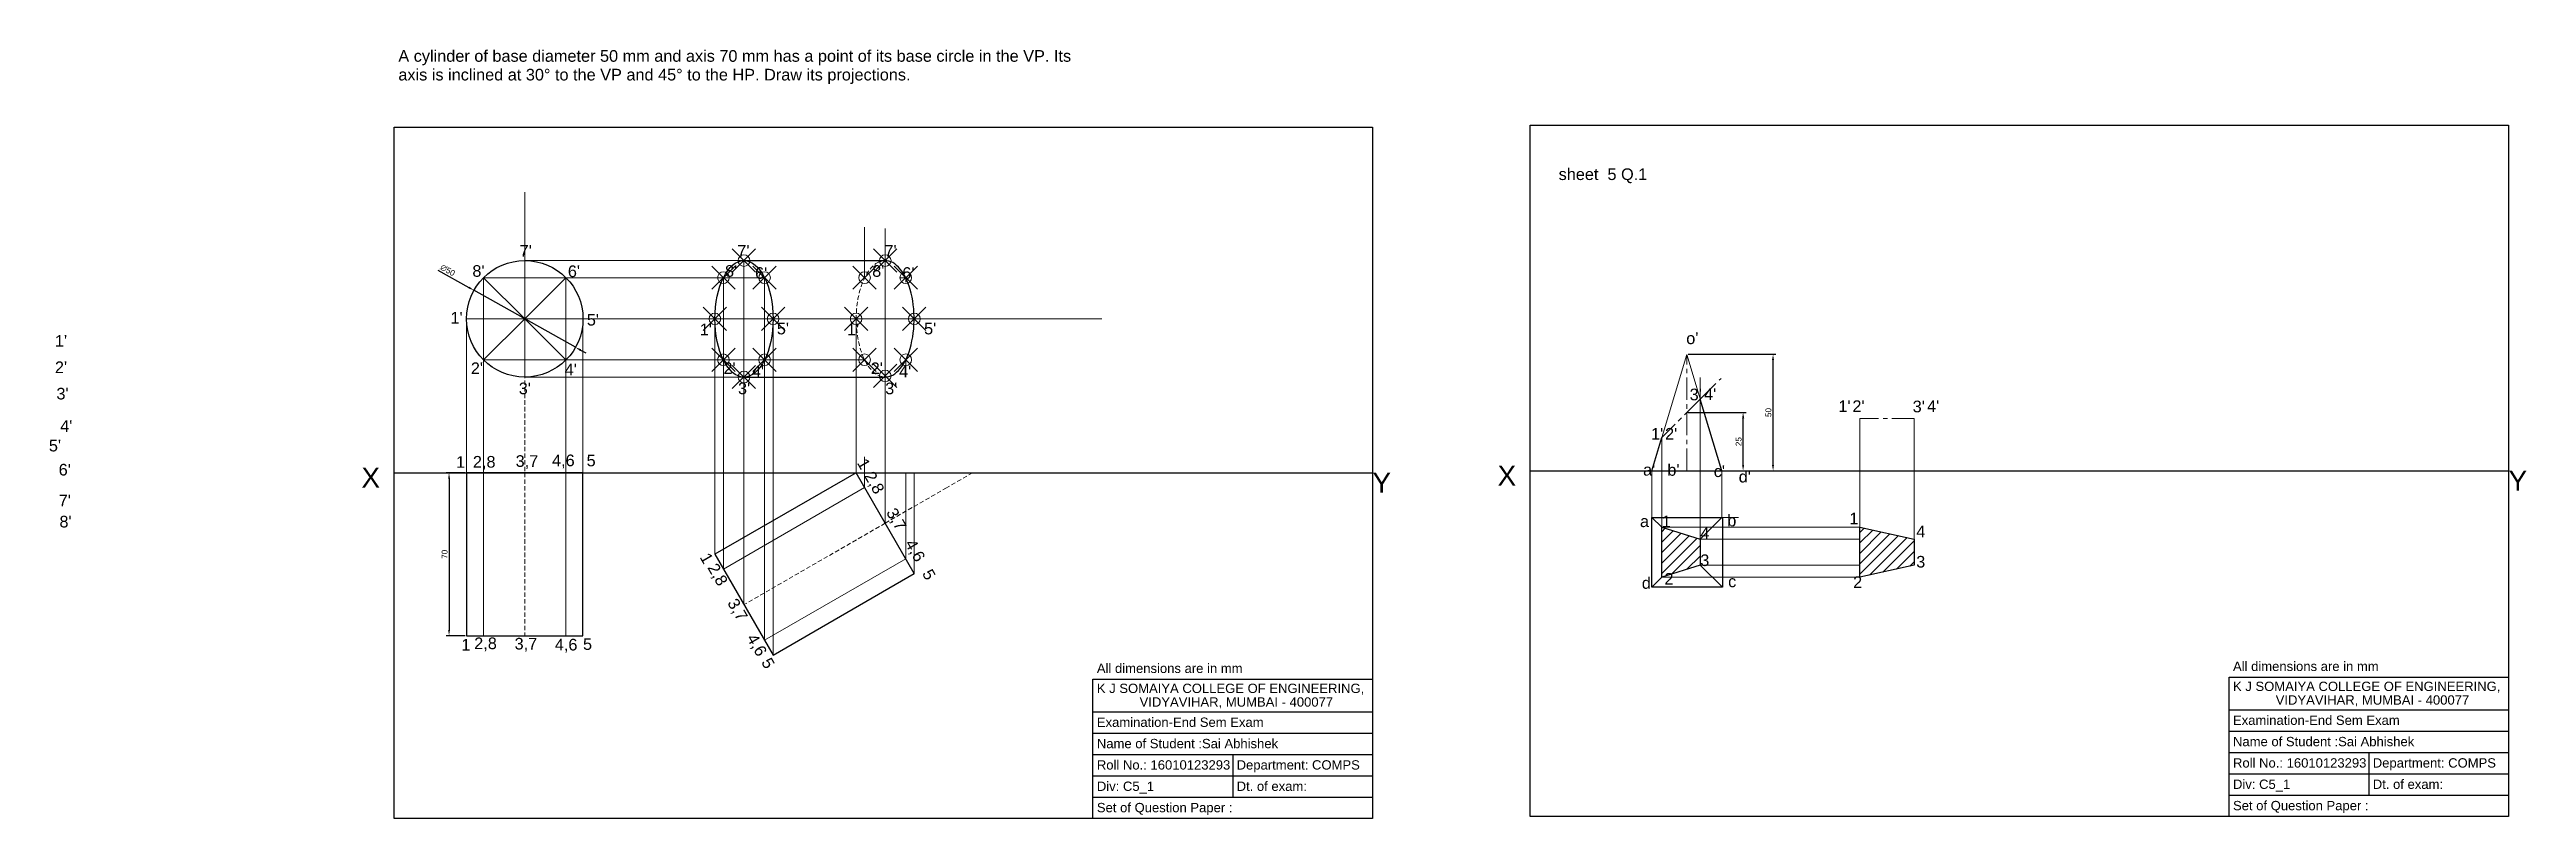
# Model space of a CAD drawing. Header units: millimetres. Extents: x 1962 to 3737, y 1849 to 2201.
# Drawn here: x 1962 to 3026, y 1871 to 2201 of the extents above; entities that cross this region are included whole.
import ezdxf

# ---------------------------------------------------------------- set-up
doc = ezdxf.new("R2010")
doc.units = ezdxf.units.MM
doc.header["$LTSCALE"] = 0.3
doc.header["$PDMODE"] = 35
doc.header["$PDSIZE"] = 5
doc.linetypes.add('CENTER', pattern=[50.8, 31.75, -6.35, 6.35, -6.35])
doc.linetypes.add('HIDDEN', pattern=[9.525, 6.35, -3.175])
doc.styles.get("Standard").update_dxf_attribs({"font": 'arial.ttf'})
doc.dimstyles.new('ISO-25', dxfattribs={"dimtxt": 2.5, "dimasz": 2.5, "dimexe": 1.25, "dimexo": 0.625, "dimtad": 1, "dimtxsty": 'Standard', "dimcen": 2.5, "dimadec": 0, "dimazin": 0, "dimtfac": 1, "dimtmove": 0, "dimatfit": 3, "dimfxl": 1, "dimarcsym": 0})

msp = doc.modelspace()

# ---------------------------------------------------------------- texts
at = {"lineweight": 9}
for s, p in [('A cylinder of base diameter 50 mm and axis 70 mm has a point of its base circle in the VP. Its', (2111.938, 2196.162)), ('axis is inclined at 30° to the VP and 45° to the HP. Draw its projections.', (2111.938, 2188.13)), ("7'", (2164.013, 2112.461)), ("7'", (2257.448, 2112.461)), ("7'", (2320.642, 2112.461)), ("8'", (2143.708, 2103.793)), ("6'", (2184.707, 2103.676)), ("8'", (2252.162, 2103.793)), ("6'", (2265.085, 2102.903)), ("8'", (2315.357, 2103.793)), ("6'", (2328.279, 2102.903)), ("1'", (2134.332, 2083.7)), ("5'", (2192.853, 2082.859)), ("1'", (1964.505, 2073.75)), ("1'", (2241.322, 2078.653)), ("5'", (2274.43, 2079.069)), ("1'", (2304.517, 2078.653)), ("5'", (2337.625, 2079.069)), ("2'", (1964.505, 2062.43)), ("2'", (2143.062, 2062.007)), ("4'", (2183.322, 2061.433)), ("2'", (2251.517, 2062.007)), ("4'", (2263.699, 2060.66)), ("2'", (2314.711, 2062.007)), ("4'", (2326.893, 2060.66)), ("3'", (1965.153, 2051.109)), ("3'", (2163.625, 2053.347)), ("3'", (2257.736, 2053.347)), ("3'", (2320.931, 2053.347)), ("4'", (1966.772, 2037.2)), ("5'", (1961.915, 2028.791)), ("6'", (1966.124, 2018.44)), ('1', (2136.689, 2021.74)), ('2,8', (2143.941, 2021.83)), ('3,7', (2162.286, 2022.154)), ('4,6', (2177.921, 2022.438)), ('5', (2192.762, 2022.386)), ("7'", (1966.124, 2005.179)), ("8'", (1966.448, 1996.122)), ('1', (2138.983, 1943.234)), ('2,8', (2144.507, 1943.862)), ('3,7', (2161.846, 1943.698)), ('4,6', (2179.103, 1943.29)), ('5', (2191.208, 1943.535))]:
    msp.add_text(s, height=5, dxfattribs=at).set_placement(p)
at = {"linetype": 'CENTER', "lineweight": 9}
msp.add_text('sheet  5 Q.1', height=5, dxfattribs=at).set_placement((2610.034, 2145.366))
at = {"linetype": 'Continuous', "lineweight": 9}
for s, p in [("o'", (2664.819, 2074.881)), ("3'", (2666.276, 2050.747)), ("4'", (2672.497, 2050.943)), ("1'", (2730.139, 2045.713)), ("2'", (2736.151, 2045.713)), ("3'", (2762.019, 2045.59)), ("4'", (2768.24, 2045.787)), ("1'", (2649.71, 2033.859)), ("2'", (2655.722, 2033.859)), ("a'", (2646.292, 2018.407)), ("b'", (2656.691, 2018.329)), ("c'", (2676.63, 2017.782)), ("d'", (2687.341, 2015.439)), ('1', (2654.354, 1996.241)), ('b', (2682.439, 1996.628)), ('1', (2734.827, 1997.481)), ('4', (2670.837, 1991.125)), ('4', (2763.536, 1991.844)), ('3', (2670.837, 1979.538)), ('3', (2763.534, 1978.912)), ('d', (2645.76, 1969.782)), ('2', (2655.448, 1971.56)), ('c', (2682.806, 1970.473)), ('2', (2736.459, 1970.121))]:
    msp.add_text(s, height=5, dxfattribs=at).set_placement(p)
at = {"lineweight": 9}
for s, p in [('1', (2308.672, 2023.889)), ('2,8', (2311.721, 2018.347)), ('3,7', (2321.173, 2002.621)), ('4,6', (2329.238, 1989.223)), ('1', (2241.175, 1983.342)), ('2,8', (2244.481, 1978.872)), ('5', (2336.613, 1976.344)), ('3,7', (2253.009, 1963.775)), ('4,6', (2261.284, 1948.625)), ('5', (2267.549, 1938.265))]:
    msp.add_text(s, height=5, rotation=300, dxfattribs=at).set_placement(p)
for s, height, p in [('All dimensions are in mm', 4.00791, (2411.804, 1933.621)), ('All dimensions are in mm', 4.00791, (2899.533, 1934.479)), ('K J SOMAIYA COLLEGE OF ENGINEERING, ', 4.00791, (2411.804, 1925.013)), ('K J SOMAIYA COLLEGE OF ENGINEERING, ', 4.00791, (2899.533, 1925.871)), ('Examination-End Sem Exam', 4.00791, (2411.804, 1910.464)), ('VIDYAVIHAR, MUMBAI - 400077', 4.00791, (2430.141, 1919.161)), ('Examination-End Sem Exam', 4.00791, (2899.533, 1911.323)), ('VIDYAVIHAR, MUMBAI - 400077', 4.00791, (2917.869, 1920.019)), ('Name of Student :Sai Abhishek ', 4.00791, (2411.804, 1901.297)), ('Name of Student :Sai Abhishek ', 4.00791, (2899.533, 1902.156)), ('Roll No.: 16010123293', 4.00791, (2411.804, 1892.131)), ('Department: COMPS', 4.00791, (2471.804, 1892.131)), ('Roll No.: 16010123293', 4.00791, (2899.533, 1892.989)), ('Department: COMPS', 4.00791, (2959.533, 1892.989)), ('Div: C5_1', 4.0079, (2411.804, 1882.964)), ('Dt. of exam:', 4.00791, (2471.804, 1882.964)), ('Div: C5_1', 4.0079, (2899.533, 1883.823)), ('Dt. of exam:', 4.00791, (2959.533, 1883.823)), ('Set of Question Paper : ', 4.00791, (2411.804, 1873.797)), ('Set of Question Paper : ', 4.00791, (2899.533, 1874.656))]:
    msp.add_text(s, height=height).set_placement(p)
at = {"char_height": 8.5, "attachment_point": 1}
for s, width, insert in [('X', 7.5626, (2096.117, 2021.775)), ('X', 7.5626, (2583.846, 2022.634)), ('Y', 20.25103, (3017.855, 2020.473)), ('Y', 20.25103, (2530.126, 2019.615))]:
    msp.add_mtext_dynamic_manual_height_columns(s, width=width, gutter_width=42.5, heights=[0], dxfattribs=dict(at, insert=insert))
at = {"linetype": 'Continuous', "lineweight": 9, "insert": (2644.953, 2001.285), "char_height": 5, "attachment_point": 1}
msp.add_mtext_dynamic_manual_height_columns('a', width=2.49297, gutter_width=25, heights=[0], dxfattribs=at)

# ---------------------------------------------------------------- blocks, each defined once
blk = doc.blocks.new('*D2')
at = {"color": 0, "lineweight": -2, "transparency": 16777216}
for p, q in [((2140.6, 2019.6), (2132.5, 2019.6)), ((2133.7, 2017.1), (2133.7, 1952.1)), ((2140.6, 1949.6), (2132.5, 1949.6))]:
    blk.add_line(p, q, dxfattribs=at)
at = {"color": 0, "lineweight": 9, "transparency": 16777216}
for points in [[(2133.3, 2017.1), (2134.1, 2017.1), (2133.7, 2019.6)], [(2133.3, 1952.1), (2134.1, 1952.1), (2133.7, 1949.6)]]:
    blk.add_solid(points, dxfattribs=at)
at = {"layer": 'Defpoints', "color": 0, "lineweight": 9, "transparency": 16777216}
for p in [(2141.2, 2019.6), (2133.7, 1949.6), (2141.2, 1949.6)]:
    blk.add_point(p, dxfattribs=at)
at = {"color": 0, "lineweight": 9, "transparency": 16777216, "insert": (2131.8, 1984.6), "char_height": 2.5, "attachment_point": 5, "rotation": 90}
blk.add_mtext('70', dxfattribs=at)
blk = doc.blocks.new('*D3')
at = {"color": 0, "lineweight": -2, "transparency": 16777216}
for p, q in [((2128.9, 2106.7), (2142.2, 2099.2)), ((2188, 2073.5), (2144.4, 2098)), ((2190.2, 2072.3), (2192.4, 2071.1))]:
    blk.add_line(p, q, dxfattribs=at)
at = {"color": 0, "lineweight": 9, "transparency": 16777216}
for points in [[(2142.4, 2099.6), (2142, 2098.8), (2144.4, 2098)], [(2190.4, 2072.7), (2190, 2071.9), (2188, 2073.5)]]:
    blk.add_solid(points, dxfattribs=at)
at = {"layer": 'Defpoints', "color": 0, "lineweight": 9, "transparency": 16777216}
for p in [(2144.4, 2098), (2188, 2073.5)]:
    blk.add_point(p, dxfattribs=at)
at = {"color": 0, "lineweight": 9, "transparency": 16777216, "insert": (2133.1, 2106.6), "char_height": 2.5, "attachment_point": 5, "rotation": 330.7196}
blk.add_mtext('∅50', dxfattribs=at)
blk = doc.blocks.new('*D10')
at = {"color": 0, "linetype": 'Continuous', "lineweight": -2, "transparency": 16777216}
for p, q in [((2665.7, 2070.5), (2703.3, 2070.5)), ((2702.1, 2023), (2702.1, 2068)), ((2665.7, 2020.5), (2703.3, 2020.5))]:
    blk.add_line(p, q, dxfattribs=at)
at = {"color": 0, "linetype": 'Continuous', "lineweight": 9, "transparency": 16777216}
for points in [[(2701.6, 2068), (2702.5, 2068), (2702.1, 2070.5)], [(2701.6, 2023), (2702.5, 2023), (2702.1, 2020.5)]]:
    blk.add_solid(points, dxfattribs=at)
at = {"layer": 'Defpoints', "color": 0, "linetype": 'Continuous', "lineweight": 9, "transparency": 16777216}
for p in [(2665.1, 2070.5), (2702.1, 2070.5), (2665.1, 2020.5)]:
    blk.add_point(p, dxfattribs=at)
at = {"color": 0, "linetype": 'Continuous', "lineweight": 9, "transparency": 16777216, "insert": (2700.1, 2045.5), "char_height": 2.5, "attachment_point": 5, "rotation": 90}
blk.add_mtext('50', dxfattribs=at)
blk = doc.blocks.new('*D11')
at = {"color": 0, "linetype": 'Continuous', "lineweight": -2, "transparency": 16777216}
for p, q in [((2665.7, 2045.5), (2690.5, 2045.5)), ((2689.2, 2023), (2689.2, 2043)), ((2665.7, 2020.5), (2690.5, 2020.5))]:
    blk.add_line(p, q, dxfattribs=at)
at = {"color": 0, "linetype": 'Continuous', "lineweight": 9, "transparency": 16777216}
for points in [[(2688.8, 2043), (2689.7, 2043), (2689.2, 2045.5)], [(2688.8, 2023), (2689.7, 2023), (2689.2, 2020.5)]]:
    blk.add_solid(points, dxfattribs=at)
at = {"layer": 'Defpoints', "color": 0, "linetype": 'Continuous', "lineweight": 9, "transparency": 16777216}
for p in [(2665.1, 2045.5), (2689.2, 2045.5), (2665.1, 2020.5)]:
    blk.add_point(p, dxfattribs=at)
at = {"color": 0, "linetype": 'Continuous', "lineweight": 9, "transparency": 16777216, "insert": (2687.3, 2033), "char_height": 2.5, "attachment_point": 5, "rotation": 90}
blk.add_mtext('25', dxfattribs=at)

# ---------------------------------------------------------------- dimensions: what is measured, and where the dimension line sits
at = {"lineweight": 9}
dim = msp.add_diameter_dim_2p(p1=(2188.003, 2073.519), p2=(2144.391, 2097.973), dimstyle='ISO-25', dxfattribs=at)
dim.commit()
dim.dimension.update_dxf_attribs({"geometry": '*D3', "text_midpoint": (2132.162, 2104.831), "dimtype": 163})
at = {"linetype": 'Continuous', "lineweight": 9}
for base, p2, picture, middle in [((2702.05, 2070.473), (2665.068, 2070.473), '*D10', (2700.149, 2045.473)), ((2689.246, 2045.473), (2665.068, 2045.473), '*D11', (2687.344, 2032.973))]:
    dim = msp.add_linear_dim(base=base, p1=(2665.068, 2020.473), p2=p2, angle=90, dimstyle='ISO-25', dxfattribs=at)
    dim.commit()
    dim.dimension.update_dxf_attribs({"geometry": picture, "text_midpoint": middle})
at = {"lineweight": 9}
dim = msp.add_linear_dim(base=(2133.707, 1949.615), p1=(2141.197, 2019.615), p2=(2141.197, 1949.615), angle=90, dimstyle='ISO-25', dxfattribs=at)
dim.commit()
dim.dimension.update_dxf_attribs({"geometry": '*D2', "text_midpoint": (2131.805, 1984.615)})

# ---------------------------------------------------------------- hatches: boundary and pattern name
at = {"linetype": 'Continuous', "lineweight": 9}
h = msp.add_hatch(dxfattribs=at)
h.set_pattern_fill('ANSI31', color=256)
h.paths.add_polyline_path([(2670.837, 1991.125), (2654.354, 1996.241), (2654.354, 1974.706), (2670.837, 1979.961)])
h = msp.add_hatch(dxfattribs=at)
h.set_pattern_fill('ANSI31', color=256)
h.paths.add_polyline_path([(2762.654, 1991.125), (2739.343, 1996.241), (2739.343, 1974.706), (2762.654, 1979.961)])

# ---------------------------------------------------------------- linework, layer by layer
for p, q in [((2110.126, 2168.115), (2530.126, 2168.115)), ((2110.126, 1871.115), (2110.126, 2168.115)), ((2530.126, 2168.115), (2530.126, 1871.115)), ((2597.855, 2168.973), (3017.855, 2168.973)), ((2597.855, 1871.973), (2597.855, 2168.973)), ((3017.855, 2168.973), (3017.855, 1871.973)), ((2597.855, 2020.473), (3017.855, 2020.473)), ((2110.126, 2019.615), (2530.126, 2019.615)), ((2410.126, 1930.938), (2530.126, 1930.938)), ((2410.126, 1871.115), (2410.126, 1930.938)), ((2530.126, 1926.115), (2530.126, 1871.115)), ((2897.855, 1931.797), (3017.855, 1931.797)), ((2897.855, 1871.973), (2897.855, 1931.797)), ((3017.855, 1926.973), (3017.855, 1871.973)), ((2410.126, 1916.948), (2530.126, 1916.948)), ((2897.855, 1917.807), (3017.855, 1917.807)), ((2410.126, 1907.782), (2530.126, 1907.782)), ((2897.855, 1908.64), (3017.855, 1908.64)), ((2410.126, 1898.615), (2530.126, 1898.615)), ((2470.126, 1898.615), (2470.126, 1880.282)), ((2897.855, 1899.473), (3017.855, 1899.473)), ((2957.855, 1899.473), (2957.855, 1881.14)), ((2410.126, 1889.448), (2530.126, 1889.448)), ((2897.855, 1890.307), (3017.855, 1890.307)), ((2410.126, 1880.282), (2530.126, 1880.282)), ((3017.855, 1871.973), (2597.855, 1871.973)), ((2897.855, 1881.14), (3017.855, 1881.14)), ((3017.855, 1871.973), (2897.855, 1871.973)), ((2530.126, 1871.115), (2110.126, 1871.115)), ((2530.126, 1871.115), (2410.126, 1871.115))]:
    msp.add_line(p, q)
at = {"lineweight": 9}
for p, q in [((2166.197, 2110.746), (2166.197, 2140.095)), ((2312.092, 2103.328), (2312.092, 2125.166)), ((2320.931, 1997.964), (2320.931, 2124.5)), ((2166.197, 2110.746), (2260.309, 2110.746)), ((2260.309, 1962.964), (2260.309, 2110.746)), ((2148.52, 2103.424), (2148.52, 2019.615)), ((2148.52, 2103.424), (2269.148, 2103.424)), ((2183.875, 2103.424), (2183.875, 2019.615)), ((2251.47, 1978.274), (2251.47, 2103.424)), ((2269.148, 1947.655), (2269.148, 2103.424)), ((2312.092, 2103.424), (2312.139, 2103.424)), ((2327.265, 2103.424), (2329.77, 2103.424)), ((2329.77, 2101.541), (2329.77, 2103.424)), ((2141.197, 2085.746), (2141.197, 2019.615)), ((2191.197, 2085.746), (2191.197, 2019.615)), ((2191.197, 2085.746), (2308.431, 2085.746)), ((2247.809, 1984.615), (2247.809, 2085.746)), ((2272.809, 1941.314), (2272.809, 2085.746)), ((2308.431, 2019.615), (2308.431, 2085.746)), ((2148.52, 2068.068), (2308.431, 2068.168)), ((2308.431, 2068.168), (2312.092, 2068.168)), ((2312.092, 2068.164), (2312.092, 2068.168)), ((2329.77, 2060.746), (2329.77, 2068.168)), ((2329.77, 2068.168), (2329.771, 2068.168)), ((2166.197, 2060.746), (2308.431, 2060.746)), ((2308.431, 2060.746), (2320.931, 2060.746)), ((2312.092, 2013.274), (2312.092, 2026.435)), ((2141.197, 2019.615), (2141.197, 1949.615)), ((2148.52, 2019.615), (2148.52, 1949.615)), ((2183.875, 2019.615), (2183.875, 1949.615)), ((2191.197, 2019.615), (2191.197, 1949.615)), ((2308.431, 2019.615), (2247.809, 1984.615)), ((2312.092, 2013.274), (2251.47, 1978.274)), ((2329.77, 1982.655), (2329.77, 2019.615)), ((2333.431, 1976.314), (2333.431, 2019.615)), ((2329.77, 1982.655), (2269.148, 1947.655)), ((2333.431, 1976.314), (2272.809, 1941.314))]:
    msp.add_line(p, q, dxfattribs=at)
at = {"linetype": 'Continuous', "lineweight": 9}
for p, q in [((2166.197, 2110.746), (2166.197, 2060.746)), ((2166.197, 2085.746), (2148.52, 2103.424)), ((2166.197, 2085.746), (2183.875, 2103.424)), ((2141.197, 2085.746), (2191.197, 2085.746)), ((2166.197, 2085.746), (2148.52, 2068.068)), ((2166.197, 2085.746), (2183.875, 2068.068)), ((2650.068, 2020.473), (2665.068, 2070.473)), ((2665.068, 2070.473), (2680.068, 2020.473)), ((2670.837, 2051.243), (2670.837, 2060.608)), ((2672.568, 2045.473), (2665.068, 2045.473)), ((2670.837, 2051.243), (2670.837, 1979.961)), ((2739.343, 2042.913), (2739.343, 1974.706)), ((2762.654, 2042.913), (2762.654, 1979.961)), ((2654.354, 2034.759), (2654.354, 1974.706)), ((2650.068, 2020.473), (2650.068, 2000.473)), ((2680.068, 2020.473), (2680.068, 2000.473)), ((2680.444, 2000.473), (2687.308, 2000.473)), ((2654.354, 1996.241), (2739.343, 1996.241)), ((2670.837, 1991.125), (2739.343, 1991.125)), ((2670.837, 1979.961), (2739.343, 1979.961)), ((2654.354, 1974.706), (2739.343, 1974.706))]:
    msp.add_line(p, q, dxfattribs=at)
at = {"linetype": 'HIDDEN', "lineweight": 9}
for p, q in [((2166.197, 2110.746), (2166.197, 2019.615)), ((2166.197, 2019.615), (2166.197, 1949.615)), ((2320.931, 1997.964), (2346.912, 2012.964)), ((2346.912, 2012.964), (2358.431, 2019.615)), ((2320.931, 1997.964), (2260.309, 1962.964))]:
    msp.add_line(p, q, dxfattribs=at)
at = {"lineweight": 30}
for p, q in [((2260.309, 2110.746), (2320.931, 2110.746)), ((2260.309, 2060.746), (2320.931, 2060.746)), ((2650.068, 2020.473), (2680.068, 2020.473)), ((2191.197, 2019.615), (2141.197, 2019.615)), ((2141.197, 2019.615), (2141.197, 1949.615)), ((2191.197, 1949.615), (2191.197, 2019.615)), ((2308.431, 2019.615), (2247.809, 1984.615)), ((2333.431, 1976.314), (2308.431, 2019.615)), ((2247.809, 1984.615), (2272.809, 1941.314)), ((2272.809, 1941.314), (2333.431, 1976.314)), ((2141.197, 1949.615), (2191.197, 1949.615))]:
    msp.add_line(p, q, dxfattribs=at)
at = {"linetype": 'CENTER', "lineweight": 9}
for p, q in [((2665.068, 2020.473), (2665.068, 2070.473)), ((2670.837, 2051.243), (2679.763, 2060.168)), ((2670.837, 2051.243), (2654.354, 2034.759)), ((2762.654, 2042.913), (2739.343, 2042.913))]:
    msp.add_line(p, q, dxfattribs=at)
at = {"linetype": 'Continuous', "lineweight": 30}
for p, q in [((2680.068, 2020.473), (2670.837, 2051.243)), ((2650.068, 2020.473), (2654.354, 2034.759)), ((2654.354, 1996.241), (2650.068, 2000.473)), ((2670.837, 1991.125), (2680.068, 2000.473)), ((2670.837, 1979.961), (2680.444, 1970.473)), ((2654.354, 1974.706), (2650.068, 1970.473))]:
    msp.add_line(p, q, dxfattribs=at)
at = {"lineweight": 9}
msp.add_lwpolyline([(2308.431, 2085.746), (2413.921, 2085.746)], dxfattribs=at)
at = {"linetype": 'Continuous', "lineweight": 30}
msp.add_lwpolyline([(2650.068, 2000.473), (2680.444, 2000.473), (2680.444, 1970.473), (2650.068, 1970.473)], close=True, dxfattribs=at)
for points in [[(2654.354, 1996.241), (2670.837, 1991.125), (2670.837, 1979.961), (2654.354, 1974.706), (2654.354, 1996.241)], [(2739.343, 1996.241), (2762.654, 1991.125), (2762.654, 1979.961), (2739.343, 1974.706), (2739.343, 1996.241)]]:
    msp.add_lwpolyline(points, dxfattribs=at)
at = {"lineweight": 30}
msp.add_circle((2166.197, 2085.746), 25, dxfattribs=at)
msp.add_ellipse((2260.309, 2085.746), major_axis=(0, 25), ratio=0.5, dxfattribs=at)
at = {"linetype": 'HIDDEN', "lineweight": 9}
msp.add_ellipse((2320.931, 2085.746), major_axis=(0, 25), ratio=0.49732489, start_param=0.22970842, end_param=3.12055829, dxfattribs=at)
at = {"lineweight": 30}
msp.add_ellipse((2320.931, 2085.746), major_axis=(0, 25), ratio=0.49732489, start_param=3.12055829, end_param=6.51289372, dxfattribs=at)
at = {"lineweight": 9}
for p in [(2251.47, 2103.424), (2260.309, 2110.746), (2269.148, 2103.424), (2312.092, 2103.424), (2320.931, 2110.746), (2329.77, 2103.424), (2247.809, 2085.746), (2272.809, 2085.746), (2308.431, 2085.746), (2333.431, 2085.746), (2251.47, 2068.138), (2260.309, 2060.746), (2269.148, 2068.143), (2312.092, 2068.168), (2320.931, 2061.232), (2329.77, 2068.168)]:
    msp.add_point(p, dxfattribs=at)

msp.set_redraw_order([(e.dxf.handle, doc.entitydb.next_handle()) for e in msp.query("TEXT MTEXT ATTDEF DIMENSION ARC_DIMENSION")])  # texts and dimensions are drawn at this point

doc.saveas('drawing.dxf')
